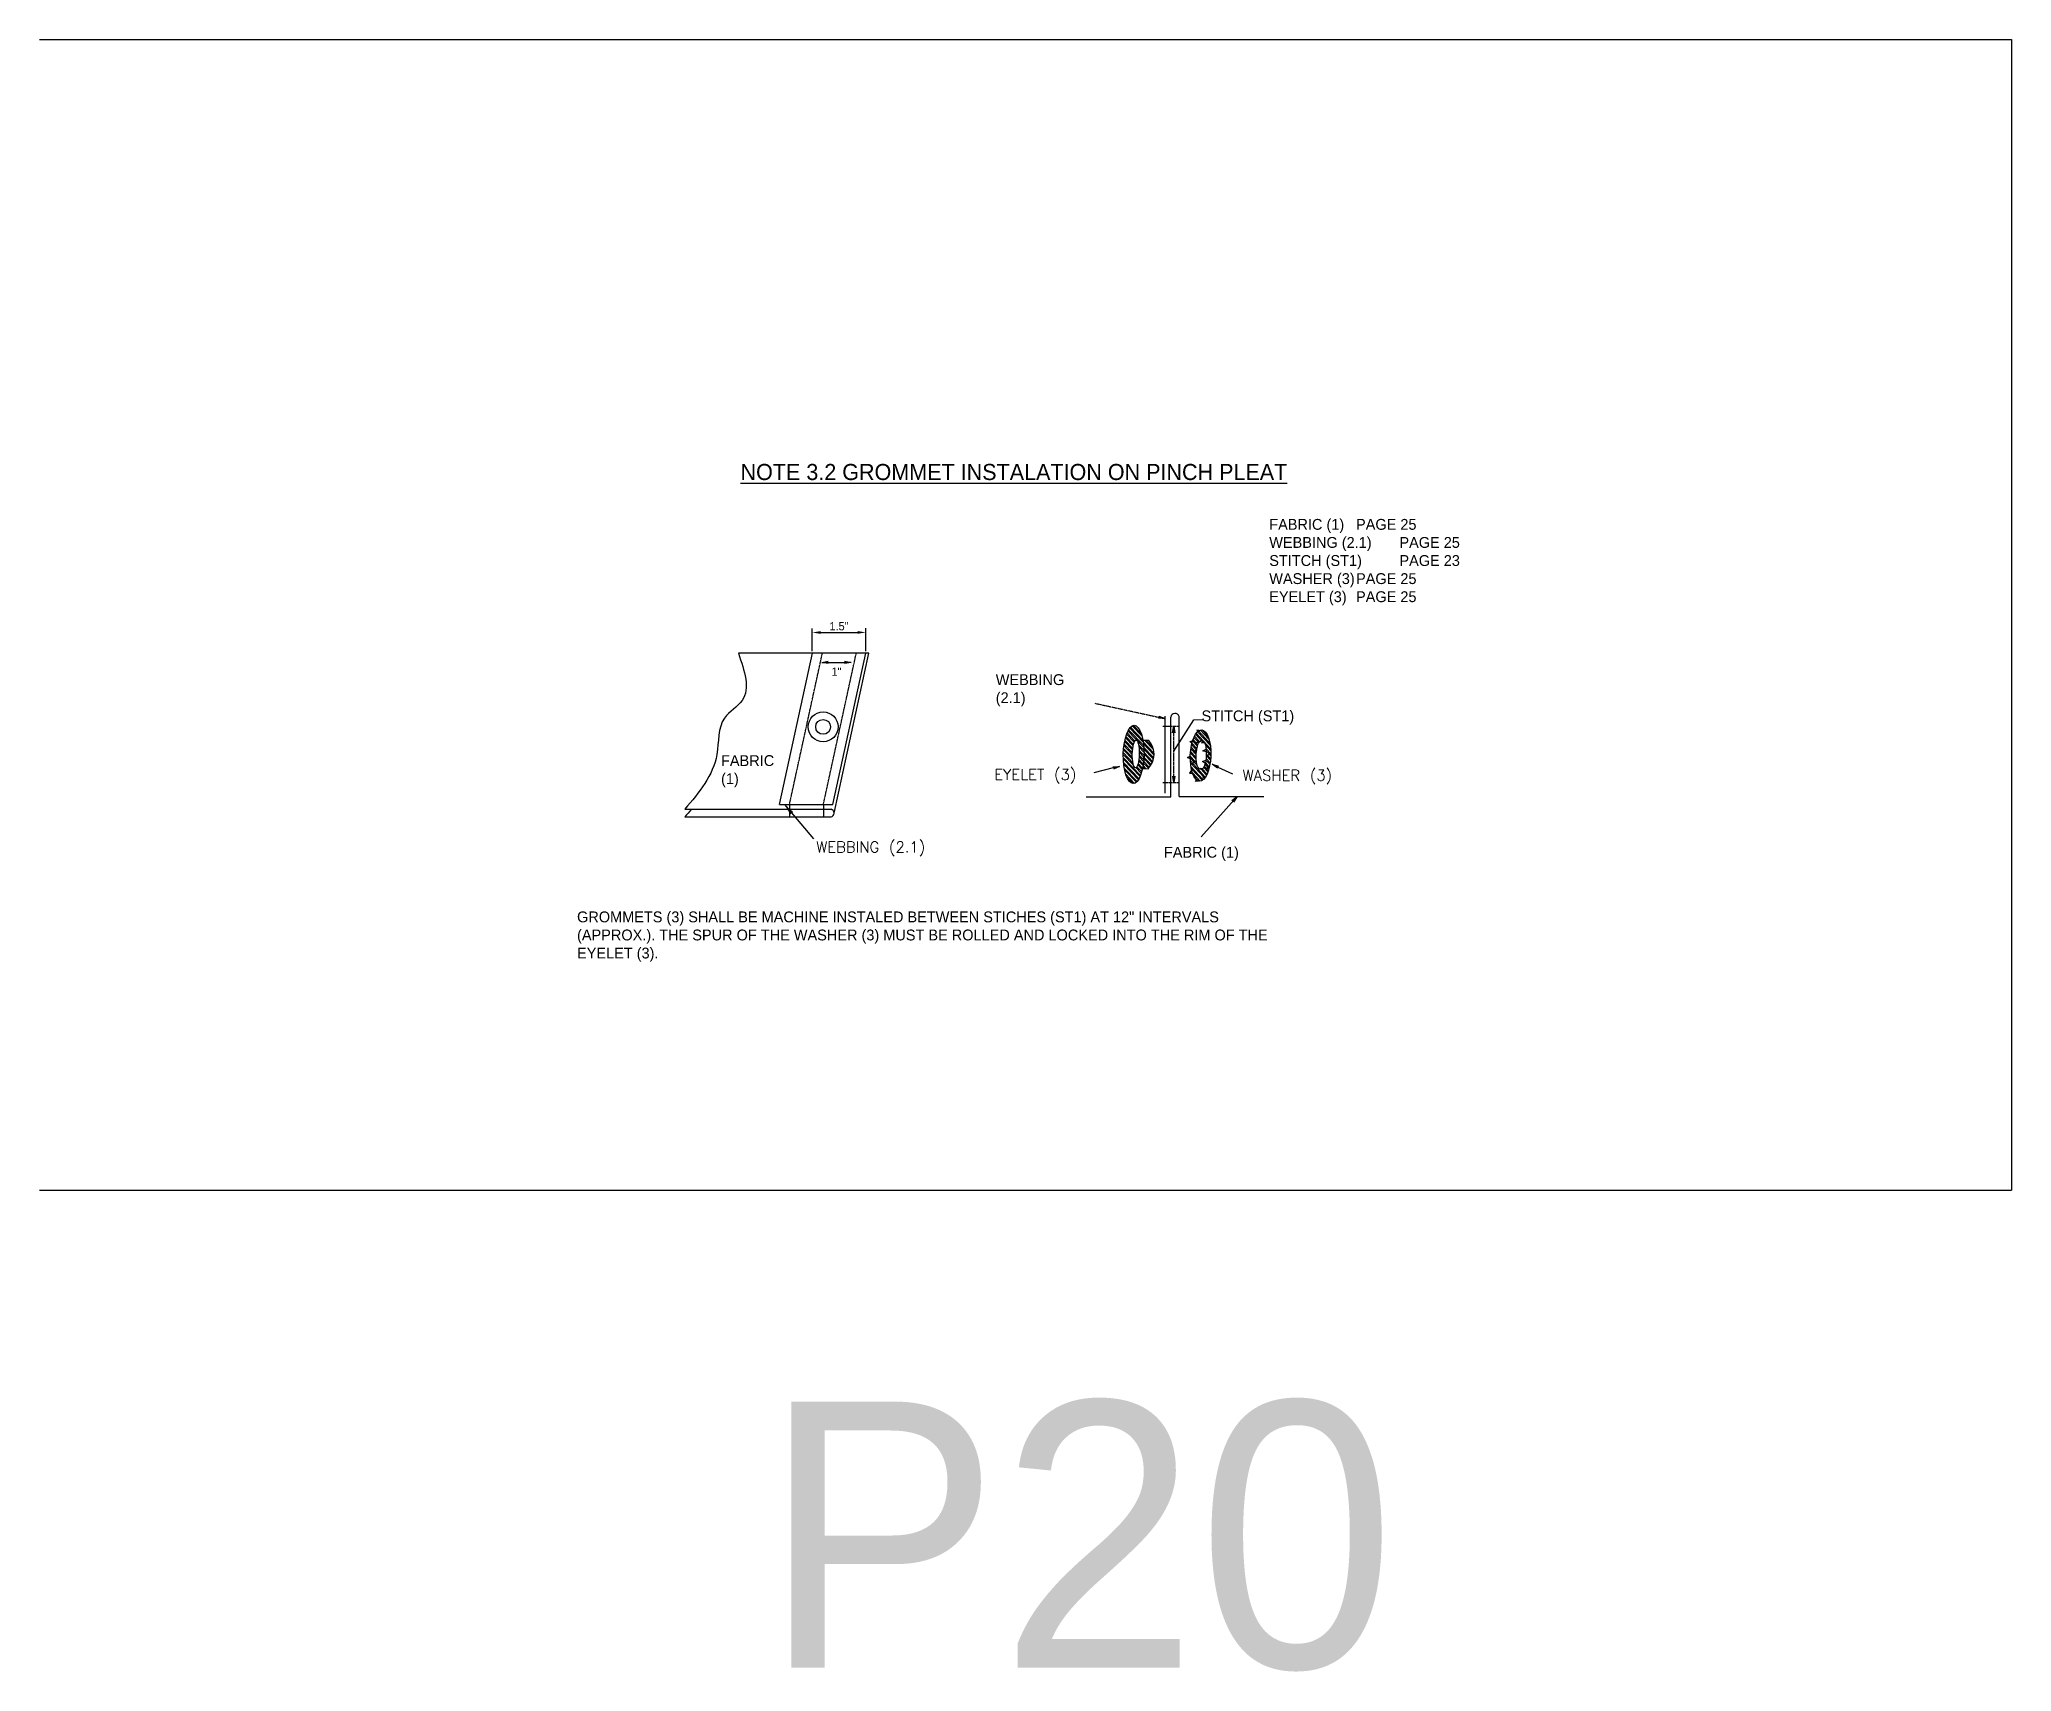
# Model space of a CAD drawing. Header units: inches. Extents: x 1631 to 16634, y 11819 to 13981.
# Drawn here: x 7631 to 8231, y 11849 to 12346 of the extents above; entities that cross this region are included whole.
import ezdxf

# ---------------------------------------------------------------- set-up
doc = ezdxf.new("R2010")
doc.units = ezdxf.units.IN
doc.header["$MEASUREMENT"] = 0
doc.linetypes.add('HIDDEN', pattern=[0.375, 0.25, -0.125])
for name, color, linetype in [('DIMENSION', 7, 'Continuous'), ('GROMMET', 7, 'Continuous'), ('Object', 7, 'Continuous'), ('PEN1', 5, 'Continuous'), ('STECH', 7, 'HIDDEN'), ('TEXT', 7, 'Continuous')]:
    doc.layers.add(name, color=color, linetype=linetype)
doc.styles.add('style1', font='txt.shx')
doc.dimstyles.get("Standard").update_dxf_attribs({"dimtxt": 2.5, "dimasz": 3.5, "dimexe": 0.18, "dimexo": 0.0625, "dimgap": 0.09, "dimtad": 0, "dimtih": 1, "dimtoh": 1, "dimdec": 4, "dimzin": 0, "dimdsep": 46, "dimlunit": 3, "dimtxsty": 'Standard', "dimcen": 0.09, "dimadec": 0, "dimazin": 0, "dimtfac": 1, "dimtdec": 4, "dimtofl": 0, "dimtmove": 0, "dimatfit": 3, "dimfxl": 0, "dimtolj": 1, "dimtzin": 0, "dimarcsym": 0})

msp = doc.modelspace()

# ---------------------------------------------------------------- texts
at = {"layer": 'DIMENSION', "insert": (7873.90097, 12153.29751), "char_height": 2.5, "attachment_point": 5}
msp.add_mtext('1"', dxfattribs=at)
at = {"layer": 'DIMENSION', "linetype": 'Continuous', "insert": (7838.78587, 12127.90191), "char_height": 3.3, "width": 15.2229492, "attachment_point": 1}
msp.add_mtext('FABRIC (1)', dxfattribs=at)
at = {"layer": 'TEXT', "ltscale": 0.015, "style": 'style1'}
for s, p in [('EYELET (3)', (7921.8928, 12120.38054)), ('WASHER (3)', (7997.44954, 12120.13735)), ('WEBBING (2.1)', (7867.71316, 12098.30665))]:
    msp.add_text(s, height=3.3, dxfattribs=at).set_placement(p)
at = {"layer": 'TEXT'}
msp.add_text('P20', height=80.977854, dxfattribs=at).set_placement((7851.32289, 11850.28779))
at = {"layer": 'TEXT', "width": 210.3834797, "attachment_point": 1}
for s, insert, char_height in [('\\pt83.472;{\\C0; \\H1.633x;\\LNOTE 3.2 GROMMET INSTALATION ON PINCH PLEAT}', (7843.60458, 12216.49578), 3), ('FABRIC (1)^IPAGE 25\\PWEBBING (2.1)^IPAGE 25\\PSTITCH (ST1)^IPAGE 23\\PWASHER (3)^IPAGE 25\\PEYELET (3)^IPAGE 25', (8005.57876, 12199.76157), 3.3), ('\\pt91.8192;{\\C0;GROMMETS (3) SHALL BE MACHINE INSTALED BETWEEN STICHES (ST1) AT 12" INTERVALS (APPROX.). THE SPUR OF THE WASHER (3) MUST BE ROLLED AND LOCKED INTO THE RIM OF THE EYELET (3).}', (7794.979, 12080.35475), 3.3)]:
    msp.add_mtext(s, dxfattribs=dict(at, insert=insert, char_height=char_height))
at = {"layer": 'TEXT', "insert": (7874.67853, 12167.10669), "char_height": 2.5, "attachment_point": 5, "rotation": 0.09048413}
msp.add_mtext('1.5"', dxfattribs=at)
at = {"layer": 'TEXT', "linetype": 'Continuous', "char_height": 3.3, "attachment_point": 1}
for s, insert, width in [('WEBBING (2.1)', (7922.36564, 12152.52554), 19.9441576), ('STITCH (ST1)', (7984.97133, 12141.5078), 55.5163763), ('FABRIC (1)', (7973.52924, 12100.01697), 37.7677724)]:
    msp.add_mtext(s, dxfattribs=dict(at, insert=insert, width=width))

# ---------------------------------------------------------------- blocks, each defined once
blk = doc.blocks.new('_OPEN')
at = {"color": 0, "linetype": 'ByBlock'}
for p, q in [((-1, 0.17), (0, 0)), ((0, 0), (-1, -0.17)), ((0, 0), (-1, 0))]:
    blk.add_line(p, q, dxfattribs=at)

# ---------------------------------------------------------------- hatches: boundary and pattern name
at = {"layer": 'GROMMET'}
h = msp.add_hatch(dxfattribs=at)
h.set_pattern_fill('STEEL', color=256, scale=8, angle=88.8950047, style=0)
h.set_pattern_definition([(133.895, (7925.3222, 11723.0954), (-0.7206116, -0.693339), []), (133.895, (7924.8223, 11723.105), (-0.7206116, -0.693339), [])])
edge = h.paths.add_edge_path()
edge.add_ellipse((7964.33176, 12128.1166), major_axis=(-0.17103, -8.86717), ratio=0.355798705, start_angle=0, end_angle=360)
edge = h.paths.add_edge_path(flags=16)
edge.add_ellipse((7964.9663, 12128.28861), major_axis=(-0.0812, -4.20993), ratio=0.249999644, start_angle=0, end_angle=360)
h = msp.add_hatch(dxfattribs=at)
h.set_pattern_fill('STEEL', color=256, scale=8, angle=88.8950047, style=0)
h.set_pattern_definition([(133.895005, (6560.2532, 10588.4666), (-0.72061156, -0.693339), []), (133.895005, (6559.7533, 10588.4762), (-0.72061156, -0.693339), [])])
edge = h.paths.add_edge_path()
edge.add_line((7968.98187, 12132.35458), (7967.17565, 12132.35316))
edge.add_ellipse((7964.33176, 12128.1166), major_axis=(-0.17103, -8.86717), ratio=0.355798705, start_angle=61.47942577, end_angle=118.93296646, ccw=False)
edge.add_line((7967.02216, 12123.82928), (7968.73357, 12123.76321))
edge.add_arc((7963.93977, 12128.20103), 6.53259, 317.20827907, 399.48079613)
h = msp.add_hatch(dxfattribs=at)
h.set_pattern_fill('STEEL', color=256, scale=8, angle=87.80844418, style=0)
h.set_pattern_definition([(132.80844, (7919.0379, 11724.2373), (-0.7336297, -0.6795494), []), (132.80844, (7918.5382, 11724.2564), (-0.7336297, -0.6795494), [])])
edge = h.paths.add_edge_path()
edge.add_ellipse((7984.6762, 12127.76507), major_axis=(-0.29925, -7.81971), ratio=0.397983383, start_angle=155.98077946, end_angle=194.03614859)
edge.add_ellipse((7984.6762, 12127.76507), major_axis=(-0.29925, -7.81971), ratio=0.397983383, start_angle=194.03614859, end_angle=201.59008166)
edge.add_ellipse((7984.6762, 12127.76507), major_axis=(-0.29925, -7.81971), ratio=0.397983383, start_angle=201.59008166, end_angle=235.667824)
edge.add_ellipse((7984.6762, 12127.76507), major_axis=(-0.29925, -7.81971), ratio=0.397983383, start_angle=235.667824, end_angle=242.03865019)
edge.add_ellipse((7984.6762, 12127.76507), major_axis=(-0.29925, -7.81971), ratio=0.397983383, start_angle=242.03865019, end_angle=271.81511405)
edge.add_ellipse((7984.6762, 12127.76507), major_axis=(-0.29925, -7.81971), ratio=0.397983383, start_angle=271.81511405, end_angle=278.19781629)
edge.add_ellipse((7984.6762, 12127.76507), major_axis=(-0.29925, -7.81971), ratio=0.397983383, start_angle=278.19781629, end_angle=305.22186549)
edge.add_ellipse((7984.6762, 12127.76507), major_axis=(-0.29925, -7.81971), ratio=0.397983383, start_angle=305.22186549, end_angle=313.61026758)
edge.add_ellipse((7984.6762, 12127.76507), major_axis=(-0.29925, -7.81971), ratio=0.397983383, start_angle=313.61026758, end_angle=342.99542309)
edge.add_ellipse((7984.6762, 12127.76507), major_axis=(-0.29925, -7.81971), ratio=0.397983383, start_angle=342.99542309, end_angle=353.5235101)
edge.add_ellipse((7984.6762, 12127.76507), major_axis=(-0.29925, -7.81971), ratio=0.397983383, start_angle=353.5235101, end_angle=388.88364904)
edge.add_line((7985.91742, 12120.86059), (7985.29533, 12121.05481))
edge.add_line((7985.29533, 12121.05481), (7986.18529, 12121.24212))
edge.add_ellipse((7984.6762, 12127.76507), major_axis=(-0.29925, -7.81971), ratio=0.397983383, start_angle=34.35328947, end_angle=60.08101087)
edge.add_line((7987.2243, 12123.76157), (7986.55955, 12123.90421))
edge.add_line((7986.55955, 12123.90421), (7987.37313, 12124.36511))
edge.add_ellipse((7984.6762, 12127.76507), major_axis=(-0.29925, -7.81971), ratio=0.397983383, start_angle=65.10361769, end_angle=91.56935796)
edge.add_line((7987.79534, 12127.86018), (7987.06769, 12128.0376))
edge.add_line((7987.06769, 12128.0376), (7987.80248, 12128.31017))
edge.add_ellipse((7984.6762, 12127.76507), major_axis=(-0.29925, -7.81971), ratio=0.397983383, start_angle=94.86932481, end_angle=120.98427573)
edge.add_line((7987.49829, 12131.68857), (7986.95483, 12131.82721))
edge.add_line((7986.95483, 12131.82721), (7987.39366, 12132.16726))
edge.add_ellipse((7984.6762, 12127.76507), major_axis=(-0.29925, -7.81971), ratio=0.397983383, start_angle=125.12889225, end_angle=150.25506283)
edge.add_line((7986.48006, 12134.49538), (7985.85793, 12134.56297))
edge.add_line((7985.85793, 12134.56297), (7986.2163, 12134.85918))
edge = h.paths.add_edge_path(flags=16)
edge.add_spline(control_points=[(7984.48712, 12132.05196), (7984.50467, 12132.06483), (7984.5229, 12132.07735), (7984.6148, 12132.13606), (7984.69932, 12132.17663), (7984.88945, 12132.22854), (7984.99494, 12132.23869), (7985.20065, 12132.21858), (7985.29936, 12132.18879), (7985.44129, 12132.12059), (7985.4922, 12132.08893), (7985.53822, 12132.05471)], knot_values=[2.971871198, 2.971871198, 2.971871198, 2.971871198, 2.996132487, 2.996132487, 3.089449987, 3.089449987, 3.182767488, 3.182767488, 3.276084988, 3.276084988, 3.337662534, 3.337662534, 3.337662534, 3.337662534], degree=3, periodic=0)
edge.add_spline(control_points=[(7985.53822, 12132.05471), (7985.56195, 12132.03707), (7985.58437, 12132.01876), (7985.68466, 12131.93022), (7985.74777, 12131.85463), (7985.85641, 12131.69866), (7985.90236, 12131.61795), (7985.94367, 12131.53313)], knot_values=[2.705483902, 2.705483902, 2.705483902, 2.705483902, 2.737223857, 2.737223857, 2.855539584, 2.855539584, 2.971871198, 2.971871198, 2.971871198, 2.971871198], degree=3, periodic=0)
edge.add_spline(control_points=[(7985.94367, 12131.53313), (7985.95638, 12131.50702), (7985.96865, 12131.48052), (7986.04676, 12131.30432), (7986.10192, 12131.14198), (7986.21523, 12130.72783), (7986.26766, 12130.46429), (7986.33065, 12130.02903), (7986.34918, 12129.87389), (7986.36464, 12129.71385)], knot_values=[2.067053355, 2.067053355, 2.067053355, 2.067053355, 2.102861519, 2.102861519, 2.301514654, 2.301514654, 2.567191992, 2.567191992, 2.705483902, 2.705483902, 2.705483902, 2.705483902], degree=3, periodic=0)
edge.add_spline(control_points=[(7986.36464, 12129.71385), (7986.38946, 12129.45682), (7986.40636, 12129.18715), (7986.41531, 12128.90701), (7986.41541, 12128.90409), (7986.4155, 12128.90117)], knot_values=[1.842619654, 1.842619654, 1.842619654, 1.842619654, 2.064712417, 2.064712417, 2.067053355, 2.067053355, 2.067053355, 2.067053355], degree=3, periodic=0)
edge.add_spline(control_points=[(7986.4155, 12128.90117), (7986.43231, 12128.36431), (7986.41872, 12127.8001), (7986.35157, 12126.94172), (7986.31774, 12126.63592), (7986.2752, 12126.34359)], knot_values=[1.167412866, 1.167412866, 1.167412866, 1.167412866, 1.597277599, 1.597277599, 1.842619654, 1.842619654, 1.842619654, 1.842619654], degree=3, periodic=0)
edge.add_spline(control_points=[(7986.2752, 12126.34359), (7986.2428, 12126.12094), (7986.20534, 12125.90609), (7986.15008, 12125.6392), (7986.13656, 12125.57714), (7986.12259, 12125.51618)], knot_values=[0.922682371, 0.922682371, 0.922682371, 0.922682371, 1.109545987, 1.109545987, 1.167412866, 1.167412866, 1.167412866, 1.167412866], degree=3, periodic=0)
edge.add_spline(control_points=[(7986.12259, 12125.51618), (7986.08817, 12125.36603), (7986.05101, 12125.22258), (7985.95498, 12124.89568), (7985.89358, 12124.7197), (7985.75658, 12124.39832), (7985.68167, 12124.25288), (7985.54811, 12124.057), (7985.50151, 12123.99678), (7985.44632, 12123.93701), (7985.44414, 12123.93466), (7985.44193, 12123.93231)], knot_values=[0.280583407, 0.280583407, 0.280583407, 0.280583407, 0.423130465, 0.423130465, 0.623544401, 0.623544401, 0.823958338, 0.823958338, 0.918785198, 0.918785198, 0.922682371, 0.922682371, 0.922682371, 0.922682371], degree=3, periodic=0)
edge.add_spline(control_points=[(7985.44193, 12123.93231), (7985.39058, 12123.87747), (7985.33312, 12123.82512), (7985.21133, 12123.73881), (7985.14991, 12123.70316), (7985.08139, 12123.67447)], knot_values=[0.115672128, 0.115672128, 0.115672128, 0.115672128, 0.206601815, 0.206601815, 0.280583407, 0.280583407, 0.280583407, 0.280583407], degree=3, periodic=0)
edge.add_spline(control_points=[(7985.08139, 12123.67447), (7985.06208, 12123.66639), (7985.04221, 12123.65885), (7984.92877, 12123.62059), (7984.8237, 12123.60359), (7984.71855, 12123.60761), (7984.68322, 12123.60897), (7984.64799, 12123.61259), (7984.50691, 12123.63609), (7984.40808, 12123.6744), (7984.24023, 12123.77054), (7984.17028, 12123.8277), (7984.1097, 12123.88845), (7984.10902, 12123.88913), (7984.10834, 12123.88981)], knot_values=[6.053895119, 6.053895119, 6.053895119, 6.053895119, 6.074740387, 6.074740387, 6.169567247, 6.169567247, 6.169567247, 6.20142923, 6.20142923, 6.299585027, 6.299585027, 6.397740824, 6.397740824, 6.398857435, 6.398857435, 6.398857435, 6.398857435], degree=3, periodic=0)
edge.add_line((7984.10834, 12123.88981), (7983.38082, 12123.92213))
edge.add_line((7983.38082, 12123.92213), (7983.87818, 12124.20192))
edge.add_spline(control_points=[(7983.87818, 12124.20192), (7983.82673, 12124.29338), (7983.78262, 12124.3896), (7983.67943, 12124.65156), (7983.62647, 12124.82605), (7983.56125, 12125.09462), (7983.54338, 12125.17579), (7983.52668, 12125.25946)], knot_values=[5.476490092, 5.476490092, 5.476490092, 5.476490092, 5.607028911, 5.607028911, 5.811429789, 5.811429789, 5.895843436, 5.895843436, 5.895843436, 5.895843436], degree=3, periodic=0)
edge.add_line((7983.52668, 12125.25946), (7982.50599, 12125.65805))
edge.add_line((7982.50599, 12125.65805), (7983.39378, 12126.22032))
edge.add_spline(control_points=[(7983.39378, 12126.22032), (7983.36585, 12126.53775), (7983.34973, 12126.87333), (7983.34004, 12127.68883), (7983.35726, 12128.17552), (7983.39613, 12128.64761)], knot_values=[4.538165463, 4.538165463, 4.538165463, 4.538165463, 4.809241506, 4.809241506, 5.181534988, 5.181534988, 5.181534988, 5.181534988], degree=3, periodic=0)
edge.add_line((7983.39613, 12128.64761), (7982.60149, 12129.1151))
edge.add_line((7982.60149, 12129.1151), (7983.48333, 12129.43591))
edge.add_spline(control_points=[(7983.48333, 12129.43591), (7983.52494, 12129.73185), (7983.57543, 12130.01464), (7983.67992, 12130.48223), (7983.73071, 12130.67509), (7983.8426, 12131.03262), (7983.90352, 12131.19722), (7984.02111, 12131.45748), (7984.07405, 12131.55977), (7984.13424, 12131.65574)], knot_values=[3.552553935, 3.552553935, 3.552553935, 3.552553935, 3.799463949, 3.799463949, 3.992405559, 3.992405559, 4.185347168, 4.185347168, 4.325771089, 4.325771089, 4.325771089, 4.325771089], degree=3, periodic=0)
edge.add_line((7984.13424, 12131.65574), (7983.43964, 12131.80066))
edge.add_line((7983.43964, 12131.80066), (7984.48712, 12132.05196))

# ---------------------------------------------------------------- linework, layer by layer
at = {"layer": 'DIMENSION'}
for p, q in [((7883.73568, 12158.95349), (7844.05441, 12158.89083)), ((7856.55531, 12112.92691), (7866.5629, 12158.92637)), ((7871.42653, 12156.12908), (7876.39073, 12156.12908)), ((7872.8068, 12112.92691), (7882.81997, 12158.95205)), ((7873.17829, 12110.2997), (7883.76336, 12158.95354)), ((7827.79242, 12111.48937), (7872.25568, 12111.48937)), ((7827.79242, 12109.11003), (7872.25568, 12109.11003)), ((7856.55531, 12112.92691), (7872.8068, 12112.92691))]:
    msp.add_line(p, q, dxfattribs=at)
msp.add_spline([(7844.05441, 12158.89083), (7845.19203, 12144.53293), (7839.86315, 12139.20831), (7837.51844, 12128.13311), (7827.79242, 12111.48937)], degree=3, dxfattribs=at)
msp.add_open_spline([(7829.78972, 12111.48937), (7829.13196, 12110.69278), (7828.46219, 12109.90141), (7827.79242, 12109.11003)], degree=3, dxfattribs=at)
at = {"layer": 'GROMMET'}
for p, q in [((7968.98187, 12132.35458), (7967.17565, 12132.35316)), ((7981.40139, 12132.08227), (7982.27504, 12132.27365)), ((7982.06769, 12131.53673), (7981.40139, 12132.08227)), ((7983.43964, 12131.80066), (7984.48712, 12132.05196)), ((7983.59226, 12135.47641), (7983.8093, 12135.07997)), ((7984.21172, 12135.38019), (7983.59226, 12135.47641)), ((7984.98777, 12131.62501), (7985.53822, 12132.05471)), ((7985.85793, 12134.56297), (7986.2163, 12134.85918)), ((7986.48006, 12134.49538), (7985.85793, 12134.56297)), ((7986.95483, 12131.82721), (7987.39366, 12132.16726)), ((7980.74826, 12127.24335), (7981.55617, 12127.63642)), ((7981.55321, 12126.76793), (7980.74826, 12127.24335)), ((7982.50599, 12125.65805), (7983.39378, 12126.22032)), ((7982.60149, 12129.1151), (7983.48333, 12129.43591)), ((7983.39613, 12128.64761), (7982.60149, 12129.1151)), ((7984.13424, 12131.65574), (7983.43964, 12131.80066)), ((7985.94367, 12131.53313), (7984.98777, 12131.62501)), ((7985.28217, 12126.00524), (7986.2752, 12126.34359)), ((7986.12259, 12125.51618), (7985.28217, 12126.00524)), ((7985.40678, 12129.2615), (7986.36464, 12129.71385)), ((7986.4155, 12128.90117), (7985.40678, 12129.2615)), ((7987.49829, 12131.68857), (7986.95483, 12131.82721)), ((7987.06769, 12128.0376), (7987.80248, 12128.31017)), ((7987.79534, 12127.86018), (7987.06769, 12128.0376)), ((7967.02216, 12123.82928), (7968.73357, 12123.76321)), ((7981.96124, 12123.35239), (7981.30656, 12122.42305)), ((7981.30656, 12122.42305), (7982.21647, 12122.45766)), ((7983.52668, 12125.25946), (7982.50599, 12125.65805)), ((7983.13804, 12119.91074), (7983.4799, 12120.32206)), ((7984.02782, 12120.0087), (7983.13804, 12119.91074)), ((7983.38082, 12123.92213), (7983.87818, 12124.20192)), ((7984.10834, 12123.88981), (7983.38082, 12123.92213)), ((7984.57785, 12123.88355), (7985.44193, 12123.93231)), ((7985.08139, 12123.67447), (7984.57785, 12123.88355)), ((7985.29533, 12121.05481), (7986.18529, 12121.24212)), ((7985.91742, 12120.86059), (7985.29533, 12121.05481)), ((7986.55955, 12123.90421), (7987.37313, 12124.36511)), ((7987.2243, 12123.76157), (7986.55955, 12123.90421))]:
    msp.add_line(p, q, dxfattribs=at)
for radius in [4.55, 2.25]:
    msp.add_circle((7869.84234, 12136.51555), radius, dxfattribs=at)
for centre, major_axis, ratio in [((7964.33176, 12128.1166), (-0.17103, -8.86717), 0.355798705), ((7964.9663, 12128.28861), (-0.0812, -4.20993), 0.249999644), ((7984.6762, 12127.76507), (-0.29925, -7.81971), 0.397983383)]:
    msp.add_ellipse(centre, major_axis=major_axis, ratio=ratio, dxfattribs=at)
msp.add_open_spline([(7984.71855, 12123.60761), (7984.8237, 12123.60359), (7984.92877, 12123.62059), (7985.11476, 12123.68332), (7985.19593, 12123.7279), (7985.33599, 12123.82716), (7985.39549, 12123.88197), (7985.50151, 12123.99678), (7985.54811, 12124.057), (7985.68167, 12124.25288), (7985.75658, 12124.39832), (7985.89358, 12124.7197), (7985.95498, 12124.89568), (7986.06721, 12125.27774), (7986.11789, 12125.48374), (7986.26075, 12126.17365), (7986.33299, 12126.70416), (7986.41896, 12127.80307), (7986.43246, 12128.37046), (7986.40085, 12129.35976), (7986.36529, 12129.78974), (7986.26766, 12130.46429), (7986.21523, 12130.72783), (7986.10192, 12131.14198), (7986.04676, 12131.30432), (7985.9299, 12131.56795), (7985.87299, 12131.67486), (7985.74777, 12131.85463), (7985.68466, 12131.93022), (7985.54322, 12132.05509), (7985.47037, 12132.10661), (7985.29936, 12132.18879), (7985.20065, 12132.21858), (7984.99494, 12132.23869), (7984.88945, 12132.22854), (7984.69932, 12132.17663), (7984.6148, 12132.13606), (7984.46892, 12132.04286), (7984.4069, 12131.99028), (7984.297, 12131.87972), (7984.249, 12131.82154), (7984.11412, 12131.63526), (7984.03963, 12131.49848), (7983.90352, 12131.19722), (7983.8426, 12131.03262), (7983.73071, 12130.67509), (7983.67992, 12130.48223), (7983.53531, 12129.8351), (7983.45969, 12129.33547), (7983.3616, 12128.28947), (7983.33939, 12127.74398), (7983.35055, 12126.8047), (7983.37276, 12126.40401), (7983.4511, 12125.6607), (7983.50688, 12125.31855), (7983.62647, 12124.82605), (7983.67943, 12124.65156), (7983.79285, 12124.36363), (7983.84942, 12124.24481), (7983.97238, 12124.04707), (7984.03351, 12123.96485), (7984.17028, 12123.8277), (7984.24023, 12123.77054), (7984.40808, 12123.6744), (7984.50691, 12123.63609), (7984.64799, 12123.61259), (7984.68322, 12123.60897), (7984.71855, 12123.60761)], degree=3, knots=[0, 0, 0, 0, 0.09482686, 0.09482686, 0.18965372, 0.18965372, 0.28448058, 0.28448058, 0.37930744, 0.37930744, 0.579721377, 0.579721377, 0.780135313, 0.780135313, 0.98054925, 0.98054925, 1.412754921, 1.412754921, 1.844960591, 1.844960591, 2.205345265, 2.205345265, 2.471022603, 2.471022603, 2.669675738, 2.669675738, 2.821815516, 2.821815516, 2.940131243, 2.940131243, 3.033448743, 3.033448743, 3.126766244, 3.126766244, 3.220083744, 3.220083744, 3.313401245, 3.313401245, 3.406718745, 3.406718745, 3.500036246, 3.500036246, 3.692977855, 3.692977855, 3.885919465, 3.885919465, 4.078861074, 4.078861074, 4.49466001, 4.49466001, 4.910458945, 4.910458945, 5.235681342, 5.235681342, 5.560903739, 5.560903739, 5.765304617, 5.765304617, 5.929048096, 5.929048096, 6.05501173, 6.05501173, 6.153167527, 6.153167527, 6.251323325, 6.251323325, 6.283185307, 6.283185307, 6.283185307, 6.283185307], dxfattribs=at)
at = {"layer": 'Object'}
for p, q in [((7975.58755, 12115.25235), (7975.58755, 12139.51303)), ((7978.14996, 12115.37996), (7978.14996, 12139.64063)), ((7949.85891, 12115.25235), (7975.58755, 12115.25235)), ((7978.14996, 12115.37996), (8003.8786, 12115.37996))]:
    msp.add_line(p, q, dxfattribs=at)
at = {"layer": 'Object', "ltscale": 0.015}
for p, q in [((7976.55689, 12129.13017), (7982.61283, 12138.69618)), ((7982.61283, 12138.69618), (7985.48917, 12138.7663))]:
    msp.add_line(p, q, dxfattribs=at)
at = {"layer": 'Object'}
msp.add_arc((7976.8836, 12139.27872), 1.31706, 15.94937442, 169.75238945, dxfattribs=at)
at = {"layer": 'PEN1'}
msp.add_line((7973.8677, 12116.37602), (7973.8677, 12139.72772), dxfattribs=at)
at = {"layer": 'STECH', "ltscale": 0.015}
for p, q in [((7859.61503, 12112.92691), (7869.62366, 12158.93121)), ((7869.9243, 12112.92691), (7879.93648, 12158.94749))]:
    msp.add_line(p, q, dxfattribs=at)
at = {"layer": 'STECH'}
for p, q in [((7952.50903, 12143.69823), (7973.8677, 12139.02422)), ((7973.20287, 12136.71456), (7977.93469, 12136.71456)), ((7974.31188, 12136.71456), (7975.58755, 12136.71456)), ((7976.55732, 12121.54578), (7976.55646, 12136.71456)), ((7973.20287, 12119.54616), (7977.93469, 12119.54616))]:
    msp.add_line(p, q, dxfattribs=at)
at = {"layer": 'TEXT'}
for p, q in [((7631.41637, 12345.62554), (8231.41637, 12345.62554)), ((8231.41637, 12345.62554), (8231.41637, 11995.62554)), ((8231.41637, 12345.62554), (8231.41637, 11995.62554)), ((8231.41637, 12345.62554), (8231.41637, 11995.62554)), ((8231.41637, 12345.62554), (8231.41637, 11995.62554)), ((7866.56191, 12159.55137), (7866.55098, 12166.46885)), ((7869.05296, 12165.2228), (7880.31003, 12165.24058)), ((7882.81898, 12159.57705), (7882.80806, 12166.49452)), ((7958.06862, 12124.0138), (7952.17237, 12122.5517)), ((7989.97882, 12124.28188), (7994.39958, 12122.1823)), ((7984.83945, 12103.06281), (7995.775, 12115.37996)), ((7631.41637, 11995.62554), (8231.41637, 11995.62554))]:
    msp.add_line(p, q, dxfattribs=at)
at = {"layer": 'TEXT', "ltscale": 0.015}
for p, q in [((7859.61503, 12112.92691), (7859.61503, 12109.11003)), ((7869.9243, 12112.92691), (7869.9243, 12109.11003))]:
    msp.add_line(p, q, dxfattribs=at)
at = {"layer": 'TEXT'}
for centre, radius, start, end in [((7964.15293, 12128.19487), 6.37353, 315.94706636, 40.74200884), ((7871.94997, 12110.2997), 1.22832, 284.41123533, 75.58876467)]:
    msp.add_arc(centre, radius, start, end, dxfattribs=at)
for points in [[(7869.0523, 12165.63947), (7869.05361, 12164.80613), (7866.55296, 12165.21885)], [(7880.30938, 12165.65724), (7880.31069, 12164.82391), (7882.81003, 12165.24453)]]:
    msp.add_solid(points, dxfattribs=at)

# ---------------------------------------------------------------- block references
at = {"layer": 'DIMENSION', "yscale": 2, "zscale": 2}
for p, xscale, rotation in [((7869.42653, 12156.12908), 2, 180), ((7973.8677, 12139.02422), 2.000000000000115, 346.7748578976651), ((7976.55646, 12136.71456), 1.999999999999446, 89.12850069561777), ((7976.51847, 12119.54616), 1.999999999999714, 268.8866846384955), ((7995.775, 12115.37996), 1.999999999999444, 49.23937985793732)]:
    msp.add_blockref('_OPEN', p, dxfattribs=dict(at, xscale=xscale, rotation=rotation))
at = {"layer": 'DIMENSION', "xscale": 2, "yscale": 2, "zscale": 2}
msp.add_blockref('_OPEN', (7878.39073, 12156.12908), dxfattribs=at)
at = {"layer": 'TEXT', "yscale": 2, "zscale": 2}
for p, xscale, rotation in [((7960.01277, 12124.48315), 2.000000000000414, 13.5723030234106), ((7988.1804, 12125.15691), 2.000000000000254, 154.0546346855489)]:
    msp.add_blockref('_OPEN', p, dxfattribs=dict(at, xscale=xscale, rotation=rotation))

msp.set_redraw_order([(e.dxf.handle, doc.entitydb.next_handle()) for e in msp.query("TEXT MTEXT ATTDEF DIMENSION ARC_DIMENSION")])  # texts and dimensions are drawn at this point

# ---------------------------------------------------------------- leaders
at = {"layer": 'DIMENSION'}
msp.add_leader([(7858.04671, 12112.92691), (7866.96, 12102.47177)], dimstyle='Standard', override={"dimgap": 0.09, "dimtad": 0}, dxfattribs=at)

doc.saveas('drawing.dxf')
